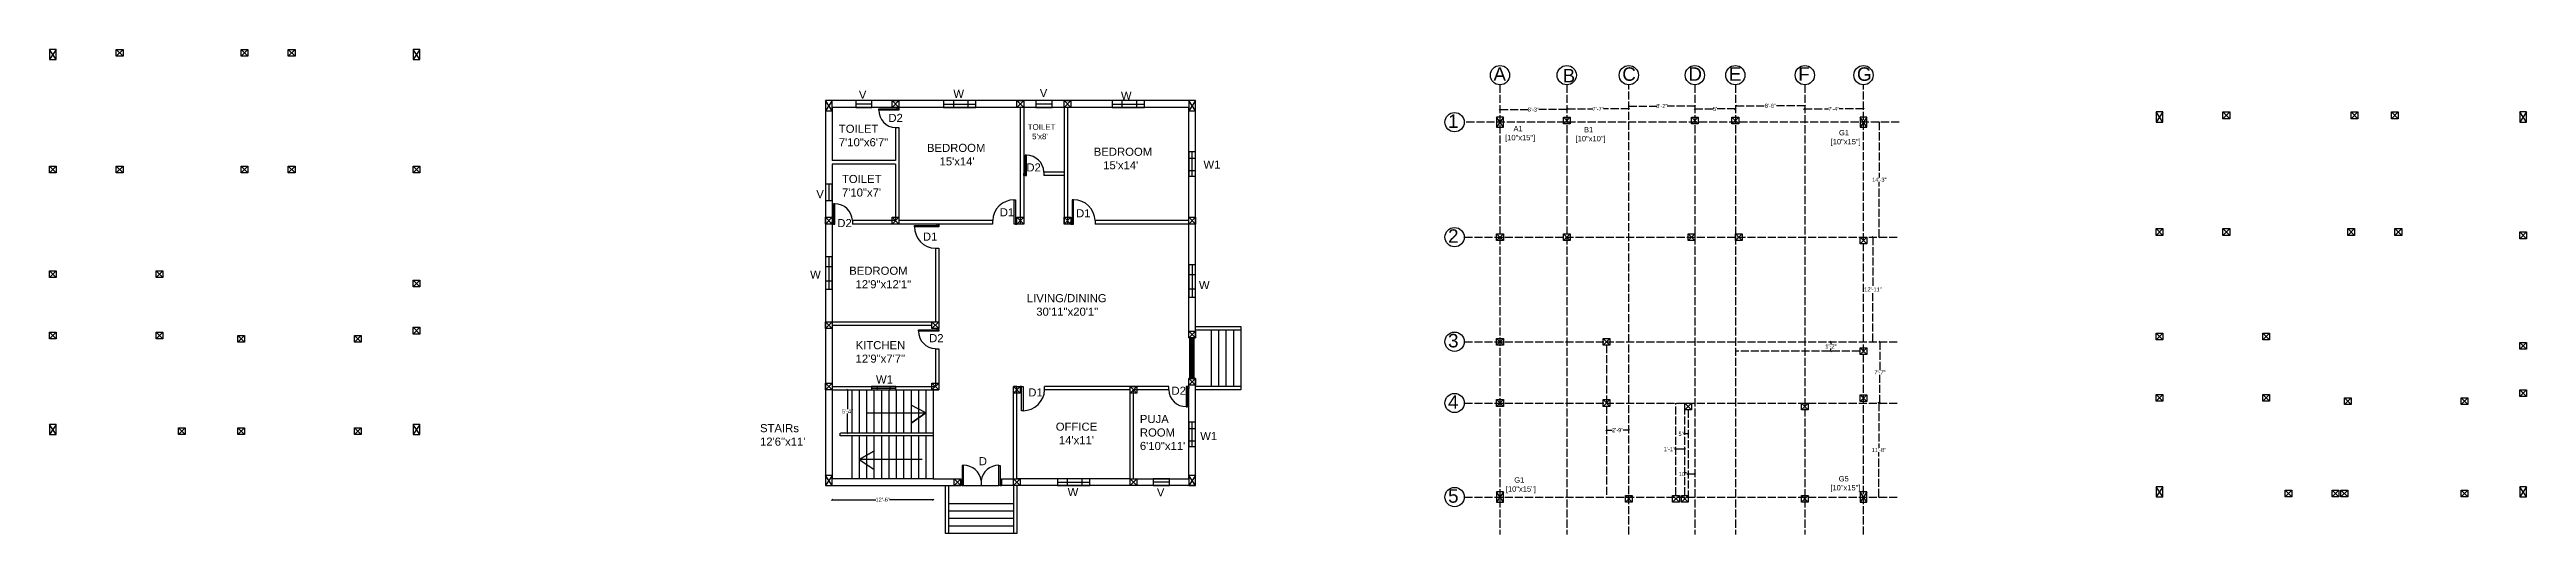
# Model space of a CAD drawing. Header units: inches. Extents: x -760 to 2913, y 29 to 748.
import ezdxf

# ---------------------------------------------------------------- set-up
doc = ezdxf.new("R2010")
doc.units = ezdxf.units.IN
doc.header["$MEASUREMENT"] = 0
doc.linetypes.add('ACAD_ISO02W100', pattern=[15, 12, -3])
for name, color, linetype in [('D', 70, 'Continuous'), ('D1', 50, 'Continuous'), ('D2', 130, 'Continuous'), ('V', 230, 'Continuous'), ('W', 30, 'Continuous'), ('W1', 20, 'Continuous')]:
    doc.layers.add(name, color=color, linetype=linetype)
doc.layers.add('Grill', color=7, linetype='Continuous', true_color=0x9aefc6)
doc.layers.add('Naming', color=7, linetype='Continuous', true_color=0x64c9b6)
doc.styles.get("Standard").update_dxf_attribs({"font": 'arial.ttf'})
doc.linetypes.add('ZIGZAG', pattern='A,0.0001,-0.2,[131,ltypeshp.shx,S=0.2,R=0,X=-0.2,Y=0],-0.4,[131,ltypeshp.shx,S=0.2,R=180,X=0.2,Y=0],-0.2', length=0.8001)
doc.dimstyles.get("Standard").update_dxf_attribs({"dimtxt": 6, "dimasz": 2, "dimexe": 0.18, "dimexo": 0.0625, "dimgap": 0.09, "dimtad": 0, "dimtih": 1, "dimtoh": 1, "dimdec": 0, "dimzin": 0, "dimdsep": 46, "dimlunit": 3, "dimtxsty": 'Standard', "dimblk": 'OBLIQUE', "dimblk2": 'OBLIQUE', "dimcen": 2, "dimse1": 1, "dimse2": 1, "dimadec": 0, "dimazin": 0, "dimtfac": 1, "dimtdec": 0, "dimtofl": 0, "dimtmove": 0, "dimatfit": 3, "dimfxl": 1, "dimtolj": 1, "dimtzin": 0, "dimarcsym": 0})

msp = doc.modelspace()

# ---------------------------------------------------------------- texts
at = {"color": 11, "true_color": 0xf27172, "char_height": 20, "attachment_point": 1}
for s, insert in [('A', (1381.4, 721.8)), ('B', (1484, 719.5)), ('C', (1572.4, 721.8)), ('D', (1670.4, 721.8)), ('E', (1730.4, 721.8)), ('F', (1833.4, 721.8)), ('G', (1920.4, 721.8)), ('1', (1314.1, 652)), ('2', (1314.1, 481.5)), ('3', (1314.1, 326.4)), ('4', (1314.1, 235.5)), ('5', (1314.1, 96))]:
    msp.add_mtext_dynamic_manual_height_columns(s, width=2325.958, gutter_width=100, heights=[0], dxfattribs=dict(at, insert=insert))
at = {"color": 31, "true_color": 0xfecc66, "char_height": 8, "attachment_point": 1}
for s, insert in [('    A1\\P[10"x15"]', (1398.7, 634.9)), ('    B1\\P[10"x10"]', (1503.2, 633.4)), ('    G1\\P[10"x15"]', (1881.4, 628.9)), ('    G1\\P[10"x15"]', (1399.8, 113.8)), ('    G5\\P[10"x15"]', (1881, 115.6))]:
    msp.add_mtext_dynamic_manual_height_columns(s, width=930.383, gutter_width=40, heights=[0], dxfattribs=dict(at, insert=insert))
at = {"layer": 'D', "insert": (618.3, 143.6), "char_height": 12, "attachment_point": 1}
msp.add_mtext_dynamic_manual_height_columns('D', width=956.387, gutter_width=60, heights=[0], dxfattribs=at)
at = {"layer": 'D1', "char_height": 12, "attachment_point": 1}
for insert in [(649.4, 512.8), (762.5, 511.4), (535.4, 476.7), (691.6, 245.6)]:
    msp.add_mtext_dynamic_manual_height_columns('D1', width=956.387, gutter_width=60, heights=[0], dxfattribs=dict(at, insert=insert))
at = {"layer": 'D2', "char_height": 12, "attachment_point": 1}
for insert in [(484.2, 652.8), (688.8, 579.3), (408.4, 496.8), (544.6, 326.1), (904, 248.1)]:
    msp.add_mtext_dynamic_manual_height_columns('D2', width=956.387, gutter_width=60, heights=[0], dxfattribs=dict(at, insert=insert))
at = {"layer": 'Naming', "attachment_point": 1}
for s, width, gutter_width, insert, char_height in [('TOILET\\P7\'10"x6\'7"', 956.387, 60, (410.7, 636.7), 12), ("TOILET\\P  5'x8'", 669.471, 42, (690.8, 637.5), 8.4), ("BEDROOM\\P    15'x14'", 956.387, 60, (541.4, 608.3), 12), ("BEDROOM\\P   15'x14'", 956.387, 60, (788.7, 602.6), 12), ('TOILET\\P7\'10"x7\'', 956.387, 60, (415.3, 562.2), 12), ('BEDROOM\\P  12\'9"x12\'1"', 956.387, 60, (426.1, 426.1), 12), ('LIVING/DINING\\P   30\'11"x20\'1"', 956.387, 60, (689.5, 385.4), 12), ('KITCHEN\\P12\'9"x7\'7"', 956.387, 60, (435.6, 315.7), 12), ('STAIRs\\P12\'6"x11\'', 956.387, 60, (293.8, 192.6), 12), ("OFFICE\\P 14'x11'", 956.387, 60, (732.4, 194.8), 12), ('PUJA\\PROOM\\P6\'10"x11\'', 956.387, 60, (857.1, 206.2), 12)]:
    msp.add_mtext_dynamic_manual_height_columns(s, width=width, gutter_width=gutter_width, heights=[0], dxfattribs=dict(at, insert=insert, char_height=char_height))
at = {"layer": 'V', "char_height": 12, "attachment_point": 1}
for insert in [(440.4, 687.3), (708.7, 689.8), (377.3, 539.7), (882.3, 97.5)]:
    msp.add_mtext_dynamic_manual_height_columns('V', width=956.387, gutter_width=60, heights=[0], dxfattribs=dict(at, insert=insert))
at = {"layer": 'W', "char_height": 12, "attachment_point": 1}
for insert in [(580.5, 688.5), (829, 685.9), (368.1, 420.4), (944.7, 404.8), (750, 97.9)]:
    msp.add_mtext_dynamic_manual_height_columns('W', width=956.387, gutter_width=60, heights=[0], dxfattribs=dict(at, insert=insert))
at = {"layer": 'W1', "char_height": 12, "attachment_point": 1}
for insert in [(951.4, 583.6), (465.8, 264.8), (946.6, 180.9)]:
    msp.add_mtext_dynamic_manual_height_columns('W1', width=956.387, gutter_width=60, heights=[0], dxfattribs=dict(at, insert=insert))

# ---------------------------------------------------------------- blocks, each defined once
blk = doc.blocks.new('_Oblique')
at = {"color": 0, "linetype": 'ByBlock', "lineweight": -2}
blk.add_line((-0.5, -0.5), (0.5, 0.5), dxfattribs=at)
blk = doc.blocks.new('*D2')
at = {"color": 0, "lineweight": -2, "transparency": 16777216}
for p, q in [((400.8, 80.5), (465.7, 80.5)), ((550.8, 80.5), (485.9, 80.5))]:
    blk.add_line(p, q, dxfattribs=at)
at = {"layer": 'Defpoints', "color": 0, "transparency": 16777216}
for p in [(400.8, 111.4), (550.8, 111.4), (400.8, 80.5)]:
    blk.add_point(p, dxfattribs=at)
at = {"color": 0, "lineweight": -2, "transparency": 16777216, "xscale": 2, "yscale": 2, "zscale": 2, "rotation": 180}
blk.add_blockref('_Oblique', (400.8, 80.5), dxfattribs=at)
at = {"color": 0, "lineweight": -2, "transparency": 16777216, "xscale": 2, "yscale": 2, "zscale": 2}
blk.add_blockref('_Oblique', (550.8, 80.5), dxfattribs=at)
at = {"color": 0, "transparency": 16777216, "insert": (475.8, 80.5), "char_height": 6, "attachment_point": 5}
blk.add_mtext('\\A1;12\'-6"', dxfattribs=at)
blk = doc.blocks.new('*D3')
at = {"color": 0, "linetype": 'ACAD_ISO02W100', "lineweight": -2, "transparency": 16777216}
for p, q in [((1549.1, 183.6), (1557.5, 183.6)), ((1582.1, 183.6), (1573.7, 183.6))]:
    blk.add_line(p, q, dxfattribs=at)
at = {"layer": 'Defpoints', "color": 0, "linetype": 'ACAD_ISO02W100', "transparency": 16777216}
for p in [(1549.1, 196.5), (1582.1, 196.5), (1549.1, 183.6)]:
    blk.add_point(p, dxfattribs=at)
at = {"color": 0, "linetype": 'ACAD_ISO02W100', "lineweight": -2, "transparency": 16777216, "xscale": 2, "yscale": 2, "zscale": 2, "rotation": 180}
blk.add_blockref('_Oblique', (1549.1, 183.6), dxfattribs=at)
at = {"color": 0, "linetype": 'ACAD_ISO02W100', "lineweight": -2, "transparency": 16777216, "xscale": 2, "yscale": 2, "zscale": 2}
blk.add_blockref('_Oblique', (1582.1, 183.6), dxfattribs=at)
at = {"color": 0, "linetype": 'ACAD_ISO02W100', "transparency": 16777216, "insert": (1565.6, 183.6), "char_height": 6, "attachment_point": 5}
blk.add_mtext('\\A1;2\'-9"', dxfattribs=at)
blk = doc.blocks.new('*D4')
at = {"color": 0, "linetype": 'ACAD_ISO02W100', "lineweight": -2, "transparency": 16777216}
for p, q in [((1652.1, 155.4), (1650.1, 155.4)), ((1665.1, 155.4), (1652.1, 155.4))]:
    blk.add_line(p, q, dxfattribs=at)
at = {"layer": 'Defpoints', "color": 0, "linetype": 'ACAD_ISO02W100', "transparency": 16777216}
for p in [(1652.1, 163.5), (1652.1, 155.4), (1665.1, 163.5)]:
    blk.add_point(p, dxfattribs=at)
at = {"color": 0, "linetype": 'ACAD_ISO02W100', "lineweight": -2, "transparency": 16777216, "xscale": 2, "yscale": 2, "zscale": 2, "rotation": 180}
blk.add_blockref('_Oblique', (1652.1, 155.4), dxfattribs=at)
at = {"color": 0, "linetype": 'ACAD_ISO02W100', "lineweight": -2, "transparency": 16777216, "xscale": 2, "yscale": 2, "zscale": 2}
blk.add_blockref('_Oblique', (1665.1, 155.4), dxfattribs=at)
at = {"color": 0, "linetype": 'ACAD_ISO02W100', "transparency": 16777216, "insert": (1642.3, 155.4), "char_height": 6, "attachment_point": 5}
blk.add_mtext('\\A1;1\'-1"', dxfattribs=at)
blk = doc.blocks.new('*D5')
at = {"color": 0, "linetype": 'ACAD_ISO02W100', "lineweight": -2, "transparency": 16777216}
for p, q in [((1665.1, 178.1), (1663.1, 178.1)), ((1670.1, 178.1), (1665.1, 178.1))]:
    blk.add_line(p, q, dxfattribs=at)
at = {"layer": 'Defpoints', "color": 0, "linetype": 'ACAD_ISO02W100', "transparency": 16777216}
for p in [(1665.1, 178.1), (1665.1, 175.2), (1670.1, 175.2)]:
    blk.add_point(p, dxfattribs=at)
at = {"color": 0, "linetype": 'ACAD_ISO02W100', "lineweight": -2, "transparency": 16777216, "xscale": 2, "yscale": 2, "zscale": 2, "rotation": 180}
blk.add_blockref('_Oblique', (1665.1, 178.1), dxfattribs=at)
at = {"color": 0, "linetype": 'ACAD_ISO02W100', "lineweight": -2, "transparency": 16777216, "xscale": 2, "yscale": 2, "zscale": 2}
blk.add_blockref('_Oblique', (1670.1, 178.1), dxfattribs=at)
at = {"color": 0, "linetype": 'ACAD_ISO02W100', "transparency": 16777216, "insert": (1659.6, 178.1), "char_height": 6, "attachment_point": 5}
blk.add_mtext('\\A1;5"', dxfattribs=at)
blk = doc.blocks.new('*D6')
at = {"color": 0, "linetype": 'ACAD_ISO02W100', "lineweight": -2, "transparency": 16777216}
for p, q in [((1670.1, 118.4), (1668.1, 118.4)), ((1680.1, 118.4), (1670.1, 118.4))]:
    blk.add_line(p, q, dxfattribs=at)
at = {"layer": 'Defpoints', "color": 0, "linetype": 'ACAD_ISO02W100', "transparency": 16777216}
for p in [(1670.1, 122.3), (1670.1, 118.4), (1680.1, 122.3)]:
    blk.add_point(p, dxfattribs=at)
at = {"color": 0, "linetype": 'ACAD_ISO02W100', "lineweight": -2, "transparency": 16777216, "xscale": 2, "yscale": 2, "zscale": 2, "rotation": 180}
blk.add_blockref('_Oblique', (1670.1, 118.4), dxfattribs=at)
at = {"color": 0, "linetype": 'ACAD_ISO02W100', "lineweight": -2, "transparency": 16777216, "xscale": 2, "yscale": 2, "zscale": 2}
blk.add_blockref('_Oblique', (1680.1, 118.4), dxfattribs=at)
at = {"color": 0, "linetype": 'ACAD_ISO02W100', "transparency": 16777216, "insert": (1662.5, 118.4), "char_height": 6, "attachment_point": 5}
blk.add_mtext('\\A1;10"', dxfattribs=at)
blk = doc.blocks.new('*D7')
at = {"color": 0, "linetype": 'ACAD_ISO02W100', "lineweight": -2, "transparency": 16777216}
for p, q in [((1881.8, 314.8), (1881.8, 310.9)), ((1881.8, 300.9), (1881.8, 304.7))]:
    blk.add_line(p, q, dxfattribs=at)
at = {"layer": 'Defpoints', "color": 0, "linetype": 'ACAD_ISO02W100', "transparency": 16777216}
for p in [(1881.8, 300.9), (1890.7, 314.8), (1890.7, 300.9)]:
    blk.add_point(p, dxfattribs=at)
at = {"color": 0, "linetype": 'ACAD_ISO02W100', "lineweight": -2, "transparency": 16777216, "xscale": 2, "yscale": 2, "zscale": 2}
for p, rotation in [((1881.8, 314.8), 90), ((1881.8, 300.9), 270)]:
    blk.add_blockref('_Oblique', p, dxfattribs=dict(at, rotation=rotation))
at = {"color": 0, "linetype": 'ACAD_ISO02W100', "transparency": 16777216, "insert": (1881.8, 307.8), "char_height": 6, "attachment_point": 5}
blk.add_mtext('\\A1;1\'-2"', dxfattribs=at)
blk = doc.blocks.new('*D8')
at = {"color": 0, "linetype": 'ACAD_ISO02W100', "lineweight": -2, "transparency": 16777216}
for p, q in [((1391.1, 659.1), (1432.5, 659.1)), ((1490.1, 659.1), (1448.7, 659.1))]:
    blk.add_line(p, q, dxfattribs=at)
at = {"layer": 'Defpoints', "color": 0, "linetype": 'ACAD_ISO02W100', "transparency": 16777216}
for p in [(1391.1, 659.1), (1391.1, 659.1), (1490.1, 659.1)]:
    blk.add_point(p, dxfattribs=at)
at = {"color": 0, "linetype": 'ACAD_ISO02W100', "lineweight": -2, "transparency": 16777216, "xscale": 2, "yscale": 2, "zscale": 2, "rotation": 180}
blk.add_blockref('_Oblique', (1391.1, 659.1), dxfattribs=at)
at = {"color": 0, "linetype": 'ACAD_ISO02W100', "lineweight": -2, "transparency": 16777216, "xscale": 2, "yscale": 2, "zscale": 2}
blk.add_blockref('_Oblique', (1490.1, 659.1), dxfattribs=at)
at = {"color": 0, "linetype": 'ACAD_ISO02W100', "transparency": 16777216, "insert": (1440.6, 659.1), "char_height": 6, "attachment_point": 5}
blk.add_mtext('\\A1;8\'-3"', dxfattribs=at)
blk = doc.blocks.new('*D9')
at = {"color": 0, "linetype": 'ACAD_ISO02W100', "lineweight": -2, "transparency": 16777216}
for p, q in [((1491.1, 660.1), (1528.6, 660.1)), ((1582.1, 660.1), (1544.7, 660.1))]:
    blk.add_line(p, q, dxfattribs=at)
at = {"layer": 'Defpoints', "color": 0, "linetype": 'ACAD_ISO02W100', "transparency": 16777216}
for p in [(1491.1, 660.1), (1491.1, 660.1), (1582.1, 659.1)]:
    blk.add_point(p, dxfattribs=at)
at = {"color": 0, "linetype": 'ACAD_ISO02W100', "lineweight": -2, "transparency": 16777216, "xscale": 2, "yscale": 2, "zscale": 2, "rotation": 180}
blk.add_blockref('_Oblique', (1491.1, 660.1), dxfattribs=at)
at = {"color": 0, "linetype": 'ACAD_ISO02W100', "lineweight": -2, "transparency": 16777216, "xscale": 2, "yscale": 2, "zscale": 2}
blk.add_blockref('_Oblique', (1582.1, 660.1), dxfattribs=at)
at = {"color": 0, "linetype": 'ACAD_ISO02W100', "transparency": 16777216, "insert": (1536.6, 660.1), "char_height": 6, "attachment_point": 5}
blk.add_mtext('\\A1;7\'-7"', dxfattribs=at)
blk = doc.blocks.new('*D10')
at = {"color": 0, "linetype": 'ACAD_ISO02W100', "lineweight": -2, "transparency": 16777216}
for p, q in [((1582.1, 664.4), (1623, 664.4)), ((1680.1, 664.4), (1639.2, 664.4))]:
    blk.add_line(p, q, dxfattribs=at)
at = {"layer": 'Defpoints', "color": 0, "linetype": 'ACAD_ISO02W100', "transparency": 16777216}
for p in [(1582.1, 664.4), (1582.1, 659.1), (1680.1, 660.1)]:
    blk.add_point(p, dxfattribs=at)
at = {"color": 0, "linetype": 'ACAD_ISO02W100', "lineweight": -2, "transparency": 16777216, "xscale": 2, "yscale": 2, "zscale": 2, "rotation": 180}
blk.add_blockref('_Oblique', (1582.1, 664.4), dxfattribs=at)
at = {"color": 0, "linetype": 'ACAD_ISO02W100', "lineweight": -2, "transparency": 16777216, "xscale": 2, "yscale": 2, "zscale": 2}
blk.add_blockref('_Oblique', (1680.1, 664.4), dxfattribs=at)
at = {"color": 0, "linetype": 'ACAD_ISO02W100', "transparency": 16777216, "insert": (1631.1, 664.4), "char_height": 6, "attachment_point": 5}
blk.add_mtext('\\A1;8\'-2"', dxfattribs=at)
blk = doc.blocks.new('*D11')
at = {"color": 0, "linetype": 'ACAD_ISO02W100', "lineweight": -2, "transparency": 16777216}
for p, q in [((1680.1, 660.1), (1707.3, 660.1)), ((1740.1, 660.1), (1713, 660.1))]:
    blk.add_line(p, q, dxfattribs=at)
at = {"layer": 'Defpoints', "color": 0, "linetype": 'ACAD_ISO02W100', "transparency": 16777216}
for p in [(1680.1, 660.1), (1680.1, 659.7), (1740.1, 659.7)]:
    blk.add_point(p, dxfattribs=at)
at = {"color": 0, "linetype": 'ACAD_ISO02W100', "lineweight": -2, "transparency": 16777216, "xscale": 2, "yscale": 2, "zscale": 2, "rotation": 180}
blk.add_blockref('_Oblique', (1680.1, 660.1), dxfattribs=at)
at = {"color": 0, "linetype": 'ACAD_ISO02W100', "lineweight": -2, "transparency": 16777216, "xscale": 2, "yscale": 2, "zscale": 2}
blk.add_blockref('_Oblique', (1740.1, 660.1), dxfattribs=at)
at = {"color": 0, "linetype": 'ACAD_ISO02W100', "transparency": 16777216, "insert": (1710.1, 660.1), "char_height": 6, "attachment_point": 5}
blk.add_mtext("\\A1;5'", dxfattribs=at)
blk = doc.blocks.new('*D12')
at = {"color": 0, "linetype": 'ACAD_ISO02W100', "lineweight": -2, "transparency": 16777216}
for p, q in [((1741.1, 664.7), (1784, 664.7)), ((1843.1, 664.7), (1800.2, 664.7))]:
    blk.add_line(p, q, dxfattribs=at)
at = {"layer": 'Defpoints', "color": 0, "linetype": 'ACAD_ISO02W100', "transparency": 16777216}
for p in [(1741.1, 664.7), (1741.1, 661.1), (1843.1, 660.1)]:
    blk.add_point(p, dxfattribs=at)
at = {"color": 0, "linetype": 'ACAD_ISO02W100', "lineweight": -2, "transparency": 16777216, "xscale": 2, "yscale": 2, "zscale": 2, "rotation": 180}
blk.add_blockref('_Oblique', (1741.1, 664.7), dxfattribs=at)
at = {"color": 0, "linetype": 'ACAD_ISO02W100', "lineweight": -2, "transparency": 16777216, "xscale": 2, "yscale": 2, "zscale": 2}
blk.add_blockref('_Oblique', (1843.1, 664.7), dxfattribs=at)
at = {"color": 0, "linetype": 'ACAD_ISO02W100', "transparency": 16777216, "insert": (1792.1, 664.7), "char_height": 6, "attachment_point": 5}
blk.add_mtext('\\A1;8\'-6"', dxfattribs=at)
blk = doc.blocks.new('*D13')
at = {"color": 0, "linetype": 'ACAD_ISO02W100', "lineweight": -2, "transparency": 16777216}
for p, q in [((1842.1, 660.1), (1878.1, 660.1)), ((1930.1, 660.1), (1894.2, 660.1))]:
    blk.add_line(p, q, dxfattribs=at)
at = {"layer": 'Defpoints', "color": 0, "linetype": 'ACAD_ISO02W100', "transparency": 16777216}
for p in [(1842.1, 663.7), (1930.1, 664.7), (1842.1, 660.1)]:
    blk.add_point(p, dxfattribs=at)
at = {"color": 0, "linetype": 'ACAD_ISO02W100', "lineweight": -2, "transparency": 16777216, "xscale": 2, "yscale": 2, "zscale": 2, "rotation": 180}
blk.add_blockref('_Oblique', (1842.1, 660.1), dxfattribs=at)
at = {"color": 0, "linetype": 'ACAD_ISO02W100', "lineweight": -2, "transparency": 16777216, "xscale": 2, "yscale": 2, "zscale": 2}
blk.add_blockref('_Oblique', (1930.1, 660.1), dxfattribs=at)
at = {"color": 0, "linetype": 'ACAD_ISO02W100', "transparency": 16777216, "insert": (1886.1, 660.1), "char_height": 6, "attachment_point": 5}
blk.add_mtext('\\A1;7\'-4"', dxfattribs=at)
blk = doc.blocks.new('*D14')
at = {"color": 0, "linetype": 'ACAD_ISO02W100', "lineweight": -2, "transparency": 16777216}
for p, q in [((1953.6, 640.4), (1953.6, 558.3)), ((1953.6, 469.9), (1953.6, 552))]:
    blk.add_line(p, q, dxfattribs=at)
at = {"layer": 'Defpoints', "color": 0, "linetype": 'ACAD_ISO02W100', "transparency": 16777216}
for p in [(1953.6, 640.4), (1953.6, 469.9), (1953.6, 469.9)]:
    blk.add_point(p, dxfattribs=at)
at = {"color": 0, "linetype": 'ACAD_ISO02W100', "lineweight": -2, "transparency": 16777216, "xscale": 2, "yscale": 2, "zscale": 2}
for p, rotation in [((1953.6, 640.4), 90), ((1953.6, 469.9), 270)]:
    blk.add_blockref('_Oblique', p, dxfattribs=dict(at, rotation=rotation))
at = {"color": 0, "linetype": 'ACAD_ISO02W100', "transparency": 16777216, "insert": (1953.6, 555.1), "char_height": 6, "attachment_point": 5}
blk.add_mtext('\\A1;14\'-3"', dxfattribs=at)
blk = doc.blocks.new('*D15')
at = {"color": 0, "linetype": 'ACAD_ISO02W100', "lineweight": -2, "transparency": 16777216}
for p, q in [((1944.2, 469.9), (1944.2, 395.4)), ((1944.2, 314.8), (1944.2, 389.2))]:
    blk.add_line(p, q, dxfattribs=at)
at = {"layer": 'Defpoints', "color": 0, "linetype": 'ACAD_ISO02W100', "transparency": 16777216}
for p in [(1944.2, 469.9), (1944.2, 314.8), (1944.2, 314.8)]:
    blk.add_point(p, dxfattribs=at)
at = {"color": 0, "linetype": 'ACAD_ISO02W100', "lineweight": -2, "transparency": 16777216, "xscale": 2, "yscale": 2, "zscale": 2}
for p, rotation in [((1944.2, 469.9), 90), ((1944.2, 314.8), 270)]:
    blk.add_blockref('_Oblique', p, dxfattribs=dict(at, rotation=rotation))
at = {"color": 0, "linetype": 'ACAD_ISO02W100', "transparency": 16777216, "insert": (1944.2, 392.3), "char_height": 6, "attachment_point": 5}
blk.add_mtext('\\A1;12\'-11"', dxfattribs=at)
blk = doc.blocks.new('*D16')
at = {"color": 0, "linetype": 'ACAD_ISO02W100', "lineweight": -2, "transparency": 16777216}
for p, q in [((1954.5, 314.8), (1954.5, 272.4)), ((1954.5, 223.9), (1954.5, 266.3))]:
    blk.add_line(p, q, dxfattribs=at)
at = {"layer": 'Defpoints', "color": 0, "linetype": 'ACAD_ISO02W100', "transparency": 16777216}
for p in [(1954.5, 314.8), (1954.5, 223.9), (1954.5, 223.9)]:
    blk.add_point(p, dxfattribs=at)
at = {"color": 0, "linetype": 'ACAD_ISO02W100', "lineweight": -2, "transparency": 16777216, "xscale": 2, "yscale": 2, "zscale": 2}
for p, rotation in [((1954.5, 314.8), 90), ((1954.5, 223.9), 270)]:
    blk.add_blockref('_Oblique', p, dxfattribs=dict(at, rotation=rotation))
at = {"color": 0, "linetype": 'ACAD_ISO02W100', "transparency": 16777216, "insert": (1954.5, 269.3), "char_height": 6, "attachment_point": 5}
blk.add_mtext('\\A1;7\'-7"', dxfattribs=at)
blk = doc.blocks.new('*D17')
at = {"color": 0, "linetype": 'ACAD_ISO02W100', "lineweight": -2, "transparency": 16777216}
for p, q in [((1952.9, 223.9), (1952.9, 157.3)), ((1952.9, 84.4), (1952.9, 151))]:
    blk.add_line(p, q, dxfattribs=at)
at = {"layer": 'Defpoints', "color": 0, "linetype": 'ACAD_ISO02W100', "transparency": 16777216}
for p in [(1946.8, 223.9), (1946.8, 84.4), (1952.9, 84.4)]:
    blk.add_point(p, dxfattribs=at)
at = {"color": 0, "linetype": 'ACAD_ISO02W100', "lineweight": -2, "transparency": 16777216, "xscale": 2, "yscale": 2, "zscale": 2}
for p, rotation in [((1952.9, 223.9), 90), ((1952.9, 84.4), 270)]:
    blk.add_blockref('_Oblique', p, dxfattribs=dict(at, rotation=rotation))
at = {"color": 0, "linetype": 'ACAD_ISO02W100', "transparency": 16777216, "insert": (1952.9, 154.1), "char_height": 6, "attachment_point": 5}
blk.add_mtext('\\A1;11\'-8"', dxfattribs=at)
blk = doc.blocks.new('*D18')
at = {"color": 0, "lineweight": -2, "transparency": 16777216}
for p, q in [((423.5, 243.4), (423.5, 214.6)), ((423.5, 179.4), (423.5, 208.3))]:
    blk.add_line(p, q, dxfattribs=at)
at = {"layer": 'Defpoints', "color": 0, "transparency": 16777216}
for p in [(429.8, 243.4), (423.5, 179.4), (429.8, 179.4)]:
    blk.add_point(p, dxfattribs=at)
at = {"color": 0, "lineweight": -2, "transparency": 16777216, "xscale": 2, "yscale": 2, "zscale": 2}
for p, rotation in [((423.5, 243.4), 90), ((423.5, 179.4), 270)]:
    blk.add_blockref('_Oblique', p, dxfattribs=dict(at, rotation=rotation))
at = {"color": 0, "transparency": 16777216, "insert": (423.5, 211.4), "char_height": 6, "attachment_point": 5}
blk.add_mtext('\\A1;5\'-4"', dxfattribs=at)

# ---------------------------------------------------------------- dimensions: what is measured, and where the dimension line sits
at = {"linetype": 'ACAD_ISO02W100'}
for base, p1, p2, picture, middle in [((1391.1, 659.1), (1490.1, 659.1), (1391.1, 659.1), '*D8', (1440.6, 659.1)), ((1491.1, 660.1), (1582.1, 659.1), (1491.1, 660.1), '*D9', (1536.6, 660.1)), ((1582.1, 664.4), (1680.1, 660.1), (1582.1, 659.1), '*D10', (1631.1, 664.4)), ((1680.1, 660.1), (1740.1, 659.7), (1680.1, 659.7), '*D11', (1710.1, 660.1)), ((1741.1, 664.7), (1843.1, 660.1), (1741.1, 661.1), '*D12', (1792.1, 664.7)), ((1842.1, 660.1), (1930.1, 664.7), (1842.1, 663.7), '*D13', (1886.1, 660.1)), ((1549.1, 183.6), (1582.1, 196.5), (1549.1, 196.5), '*D3', (1565.6, 183.6)), ((1652.1, 155.4), (1665.1, 163.5), (1652.1, 163.5), '*D4', (1642.3, 155.4)), ((1665.1, 178.1), (1670.1, 175.2), (1665.1, 175.2), '*D5', (1659.6, 178.1)), ((1670.1, 118.4), (1680.1, 122.3), (1670.1, 122.3), '*D6', (1662.5, 118.4))]:
    dim = msp.add_linear_dim(base=base, p1=p1, p2=p2, dimstyle='Standard', dxfattribs=at)
    dim.commit()
    dim.dimension.update_dxf_attribs({"geometry": picture, "text_midpoint": middle})
for base, p1, p2, picture, middle in [((1953.6487731, 469.8889084), (1953.6487731, 640.3889084), (1953.6487731, 469.8889084), '*D14', (1953.6487731, 555.1389084)), ((1944.2, 314.8), (1944.2, 469.9), (1944.2, 314.8), '*D15', (1944.2, 392.3)), ((1881.8, 300.9), (1890.7, 314.8), (1890.7, 300.9), '*D7', (1881.8, 307.8)), ((1954.5, 223.9), (1954.5, 314.8), (1954.5, 223.9), '*D16', (1954.5, 269.3)), ((1952.9271763, 84.3889084), (1946.7735985, 223.8889084), (1946.7735985, 84.3889084), '*D17', (1952.9271763, 154.1389084))]:
    dim = msp.add_linear_dim(base=base, p1=p1, p2=p2, angle=90, dimstyle='Standard', dxfattribs=at)
    dim.commit()
    dim.dimension.update_dxf_attribs({"geometry": picture, "text_midpoint": middle})
dim = msp.add_linear_dim(base=(423.5, 179.4), p1=(429.8, 243.4), p2=(429.8, 179.4), angle=90, dimstyle='Standard')
dim.commit()
dim.dimension.update_dxf_attribs({"geometry": '*D18', "text_midpoint": (423.5, 211.4)})
dim = msp.add_linear_dim(base=(400.8, 80.5), p1=(550.8, 111.4), p2=(400.8, 111.4), dimstyle='Standard')
dim.commit()
dim.dimension.update_dxf_attribs({"geometry": '*D2', "text_midpoint": (475.8, 80.5)})

# ---------------------------------------------------------------- linework, layer by layer
at = {"color": 5}
for p, q in [((-749.7, 733.2), (-759.7, 748.2)), ((-749.7, 748.2), (-759.7, 733.2)), ((-210.7, 733.2), (-220.7, 748.2)), ((-210.7, 748.2), (-220.7, 733.2)), ((400.8, 657.4), (390.8, 672.4)), ((400.8, 672.4), (390.8, 657.4)), ((939.8, 657.4), (929.8, 672.4)), ((939.8, 672.4), (929.8, 657.4)), ((1396.1, 632.9), (1386.1, 647.9)), ((1396.1, 647.9), (1386.1, 632.9)), ((1935.1, 632.9), (1925.1, 647.9)), ((1935.1, 647.9), (1925.1, 632.9)), ((2374.2, 640.6), (2364.2, 655.6)), ((2374.2, 655.6), (2364.2, 640.6)), ((2913.2, 640.6), (2903.2, 655.6)), ((2913.2, 655.6), (2903.2, 640.6)), ((-749.7, 177.2), (-759.7, 192.2)), ((-749.7, 192.2), (-759.7, 177.2)), ((-210.7, 177.2), (-220.7, 192.2)), ((-210.7, 192.2), (-220.7, 177.2)), ((400.8, 101.4), (390.8, 116.4)), ((400.8, 116.4), (390.8, 101.4)), ((939.8, 101.4), (929.8, 116.4)), ((939.8, 116.4), (929.8, 101.4)), ((1396.1, 76.9), (1386.1, 91.9)), ((1396.1, 91.9), (1386.1, 76.9)), ((1935.1, 76.9), (1925.1, 91.9)), ((1935.1, 91.9), (1925.1, 76.9)), ((2374.2, 84.6), (2364.2, 99.6)), ((2374.2, 99.6), (2364.2, 84.6)), ((2913.2, 84.6), (2903.2, 99.6)), ((2913.2, 99.6), (2903.2, 84.6))]:
    msp.add_line(p, q, dxfattribs=at)
at = {"color": 1}
for p, q in [((-650.7, 748.2), (-660.7, 738.2)), ((-660.7, 748.2), (-650.7, 738.2)), ((-465.7, 748.2), (-475.7, 738.2)), ((-475.7, 748.2), (-465.7, 738.2)), ((-395.7, 748.2), (-405.7, 738.2)), ((-405.7, 748.2), (-395.7, 738.2)), ((499.8, 672.4), (489.8, 662.4)), ((489.8, 672.4), (499.8, 662.4)), ((684.8, 672.4), (674.8, 662.4)), ((674.8, 672.4), (684.8, 662.4)), ((754.8, 672.4), (744.8, 662.4)), ((744.8, 672.4), (754.8, 662.4)), ((1495.1, 647.9), (1485.1, 637.9)), ((1485.1, 647.9), (1495.1, 637.9)), ((1685.1, 647.9), (1675.1, 637.9)), ((1675.1, 647.9), (1685.1, 637.9)), ((1745.1, 647.9), (1735.1, 637.9)), ((1735.1, 647.9), (1745.1, 637.9)), ((2473.2, 655.6), (2463.2, 645.6)), ((2463.2, 655.6), (2473.2, 645.6)), ((2663.2, 655.6), (2653.2, 645.6)), ((2653.2, 655.6), (2663.2, 645.6)), ((2723.2, 655.6), (2713.2, 645.6)), ((2713.2, 655.6), (2723.2, 645.6)), ((-749.7, 575.2), (-759.7, 565.2)), ((-759.7, 575.2), (-749.7, 565.2)), ((-650.7, 575.2), (-660.7, 565.2)), ((-660.7, 575.2), (-650.7, 565.2)), ((-465.7, 575.2), (-475.7, 565.2)), ((-475.7, 575.2), (-465.7, 565.2)), ((-395.7, 575.2), (-405.7, 565.2)), ((-405.7, 575.2), (-395.7, 565.2)), ((-210.7, 575.2), (-220.7, 565.2)), ((-220.7, 575.2), (-210.7, 565.2)), ((400.8, 499.4), (390.8, 489.4)), ((390.8, 499.4), (400.8, 489.4)), ((499.8, 499.4), (489.8, 489.4)), ((489.8, 499.4), (499.8, 489.4)), ((684.8, 499.4), (674.8, 489.4)), ((674.8, 499.4), (684.8, 489.4)), ((754.8, 499.4), (744.8, 489.4)), ((744.8, 499.4), (754.8, 489.4)), ((939.8, 499.4), (929.8, 489.4)), ((929.8, 499.4), (939.8, 489.4)), ((2374.2, 482.6), (2364.2, 472.6)), ((2364.2, 482.6), (2374.2, 472.6)), ((2473.2, 482.6), (2463.2, 472.6)), ((2463.2, 482.6), (2473.2, 472.6)), ((2658.2, 482.6), (2648.2, 472.6)), ((2648.2, 482.6), (2658.2, 472.6)), ((2728.2, 482.6), (2718.2, 472.6)), ((2718.2, 482.6), (2728.2, 472.6)), ((2913.2, 477.6), (2903.2, 467.6)), ((2903.2, 477.6), (2913.2, 467.6)), ((1396.1, 474.9), (1386.1, 464.9)), ((1386.1, 474.9), (1396.1, 464.9)), ((1495.1, 474.9), (1485.1, 464.9)), ((1485.1, 474.9), (1495.1, 464.9)), ((1680.1, 474.9), (1670.1, 464.9)), ((1670.1, 474.9), (1680.1, 464.9)), ((1750.1, 474.9), (1740.1, 464.9)), ((1740.1, 474.9), (1750.1, 464.9)), ((1935.1, 469.9), (1925.1, 459.9)), ((1925.1, 469.9), (1935.1, 459.9)), ((-749.7, 420.1), (-759.7, 410.1)), ((-759.7, 420.1), (-749.7, 410.1)), ((-591.7, 420.1), (-601.7, 410.1)), ((-601.7, 420.1), (-591.7, 410.1)), ((-210.7, 406.2), (-220.7, 396.2)), ((-220.7, 406.2), (-210.7, 396.2)), ((-210.7, 336.2), (-220.7, 326.2)), ((-220.7, 336.2), (-210.7, 326.2)), ((400.8, 344.4), (390.8, 334.4)), ((390.8, 344.4), (400.8, 334.4)), ((558.8, 344.4), (548.8, 334.4)), ((548.8, 344.4), (558.8, 334.4)), ((-749.7, 329.2), (-759.7, 319.2)), ((-759.7, 329.2), (-749.7, 319.2)), ((-591.7, 329.2), (-601.7, 319.2)), ((-601.7, 329.2), (-591.7, 319.2)), ((-470.7, 324.2), (-480.7, 314.2)), ((-480.7, 324.2), (-470.7, 314.2)), ((-297.7, 324.2), (-307.7, 314.2)), ((-307.7, 324.2), (-297.7, 314.2)), ((939.8, 330.4), (929.8, 320.4)), ((929.8, 330.4), (939.8, 320.4)), ((1396.1, 319.8), (1386.1, 309.8)), ((1386.1, 319.8), (1396.1, 309.8)), ((1554.1, 319.8), (1544.1, 309.8)), ((1544.1, 319.8), (1554.1, 309.8)), ((1935.1, 305.9), (1925.1, 295.9)), ((1925.1, 305.9), (1935.1, 295.9)), ((2374.2, 327.5), (2364.2, 317.5)), ((2364.2, 327.5), (2374.2, 317.5)), ((2532.2, 327.5), (2522.2, 317.5)), ((2522.2, 327.5), (2532.2, 317.5)), ((2913.2, 313.6), (2903.2, 303.6)), ((2903.2, 313.6), (2913.2, 303.6)), ((939.8, 260.4), (929.8, 250.4)), ((929.8, 260.4), (939.8, 250.4)), ((400.8, 253.4), (390.8, 243.4)), ((390.8, 253.4), (400.8, 243.4)), ((558.8, 253.4), (548.8, 243.4)), ((548.8, 253.4), (558.8, 243.4)), ((679.8, 248.4), (669.8, 238.4)), ((669.8, 248.4), (679.8, 238.4)), ((852.8, 248.4), (842.8, 238.4)), ((842.8, 248.4), (852.8, 238.4)), ((1396.1, 228.9), (1386.1, 218.9)), ((1386.1, 228.9), (1396.1, 218.9)), ((1554.1, 228.9), (1544.1, 218.9)), ((1544.1, 228.9), (1554.1, 218.9)), ((1675.1, 223.9), (1665.1, 213.9)), ((1665.1, 223.9), (1675.1, 213.9)), ((1848.1, 223.9), (1838.1, 213.9)), ((1838.1, 223.9), (1848.1, 213.9)), ((1935.1, 235.9), (1925.1, 225.9)), ((1925.1, 235.9), (1935.1, 225.9)), ((2374.2, 236.6), (2364.2, 226.6)), ((2364.2, 236.6), (2374.2, 226.6)), ((2532.2, 236.6), (2522.2, 226.6)), ((2522.2, 236.6), (2532.2, 226.6)), ((2653.2, 231.6), (2643.2, 221.6)), ((2643.2, 231.6), (2653.2, 221.6)), ((2826.2, 231.6), (2816.2, 221.6)), ((2816.2, 231.6), (2826.2, 221.6)), ((2913.2, 243.6), (2903.2, 233.6)), ((2903.2, 243.6), (2913.2, 233.6)), ((-558.7, 187.2), (-568.7, 177.2)), ((-568.7, 187.2), (-558.7, 177.2)), ((-470.7, 187.2), (-480.7, 177.2)), ((-480.7, 187.2), (-470.7, 177.2)), ((-297.7, 187.2), (-307.7, 177.2)), ((-307.7, 187.2), (-297.7, 177.2)), ((591.8, 111.4), (581.8, 101.4)), ((581.8, 111.4), (591.8, 101.4)), ((679.8, 111.4), (669.8, 101.4)), ((669.8, 111.4), (679.8, 101.4)), ((852.8, 111.4), (842.8, 101.4)), ((842.8, 111.4), (852.8, 101.4)), ((1587.1, 86.9), (1577.1, 76.9)), ((1577.1, 86.9), (1587.1, 76.9)), ((1657.1, 86.9), (1647.1, 76.9)), ((1647.1, 86.9), (1657.1, 76.9)), ((1670.1, 86.9), (1660.1, 76.9)), ((1660.1, 86.9), (1670.1, 76.9)), ((1848.1, 86.9), (1838.1, 76.9)), ((1838.1, 86.9), (1848.1, 76.9)), ((2565.2, 94.6), (2555.2, 84.6)), ((2555.2, 94.6), (2565.2, 84.6)), ((2635.2, 94.6), (2625.2, 84.6)), ((2625.2, 94.6), (2635.2, 84.6)), ((2648.2, 94.6), (2638.2, 84.6)), ((2638.2, 94.6), (2648.2, 84.6)), ((2826.2, 94.6), (2816.2, 84.6)), ((2816.2, 94.6), (2826.2, 84.6))]:
    msp.add_line(p, q, dxfattribs=at)
for p, q in [((939.8, 672.4), (390.8, 672.4)), ((390.8, 672.4), (390.8, 101.4)), ((496.8, 662.4), (400.8, 662.4)), ((400.8, 662.4), (400.8, 583.4)), ((679.8, 662.4), (499.8, 662.4)), ((499.8, 662.4), (499.8, 658.4)), ((679.8, 662.4), (679.8, 489.4)), ((744.8, 662.4), (684.8, 662.4)), ((684.8, 662.4), (684.8, 489.4)), ((744.8, 662.4), (744.8, 489.4)), ((929.8, 662.4), (749.8, 662.4)), ((749.8, 662.4), (749.8, 489.4)), ((929.8, 494.4), (929.8, 662.4)), ((939.8, 320.4), (939.8, 672.4)), ((494.8, 632.4), (494.8, 583.4)), ((494.8, 632.4), (499.8, 632.4)), ((499.8, 632.4), (499.8, 489.4)), ((494.8, 583.4), (400.8, 583.4)), ((494.8, 578.4), (400.8, 578.4)), ((400.8, 578.4), (400.8, 492.4)), ((494.8, 578.4), (494.8, 494.4)), ((688.8, 561.4), (684.8, 561.4)), ((744.8, 566.4), (714.8, 566.4)), ((714.8, 566.4), (714.8, 561.4)), ((744.8, 561.4), (714.8, 561.4)), ((404.8, 489.4), (400.8, 489.4)), ((400.8, 489.4), (400.8, 344.4)), ((494.8, 494.4), (430.8, 494.4)), ((430.8, 494.4), (430.8, 489.4)), ((555.8, 489.4), (430.8, 489.4)), ((638.8, 494.4), (499.8, 494.4)), ((638.8, 489.4), (558.8, 489.4)), ((558.8, 489.4), (558.8, 485.4)), ((638.8, 494.4), (638.8, 489.4)), ((684.8, 489.4), (679.8, 489.4)), ((749.8, 489.4), (744.8, 489.4)), ((929.8, 494.4), (790.8, 494.4)), ((790.8, 494.4), (790.8, 489.4)), ((929.8, 489.4), (790.8, 489.4)), ((929.8, 320.4), (929.8, 489.4)), ((553.8, 453.4), (553.8, 344.4)), ((553.8, 453.4), (558.8, 453.4)), ((558.8, 453.4), (558.8, 339.4)), ((400.8, 344.4), (558.8, 344.4)), ((400.8, 339.4), (400.8, 248.4)), ((400.8, 339.4), (548.8, 339.4)), ((939.8, 337.4), (1006.8, 337.4)), ((939.8, 320.4), (939.8, 332.4)), ((939.8, 332.4), (1006.8, 332.4)), ((962.8, 332.4), (962.8, 248.4)), ((973.8, 332.4), (973.8, 248.4)), ((984.8, 332.4), (984.8, 248.4)), ((995.8, 332.4), (995.8, 248.4)), ((1006.8, 337.4), (1006.8, 243.4)), ((553.8, 304.4), (553.8, 248.4)), ((553.8, 304.4), (558.8, 304.4)), ((558.8, 304.4), (558.8, 243.4)), ((929.8, 320.4), (931.2, 320.4)), ((937.5, 320.4), (939.8, 320.4)), ((929.8, 248.4), (929.8, 260.4)), ((931.2, 260.4), (929.8, 260.4)), ((939.8, 260.4), (937.5, 260.4)), ((939.8, 101.4), (939.8, 260.4)), ((939.8, 248.4), (939.8, 260.4)), ((400.8, 248.4), (553.8, 248.4)), ((400.8, 243.4), (400.8, 111.4)), ((400.8, 243.4), (558.8, 243.4)), ((429.8, 243.4), (429.8, 179.4)), ((440.8, 243.4), (440.8, 179.4)), ((451.8, 243.4), (451.8, 179.4)), ((462.8, 243.4), (462.8, 179.4)), ((473.8, 243.4), (473.8, 179.4)), ((484.8, 243.4), (484.8, 179.4)), ((495.8, 243.4), (495.8, 179.4)), ((506.8, 243.4), (506.8, 179.4)), ((517.8, 243.4), (517.8, 179.4)), ((539.8, 209.2), (517.8, 220.5)), ((528.8, 243.4), (528.8, 179.4)), ((539.8, 243.4), (539.8, 179.4)), ((550.8, 243.4), (550.8, 111.4)), ((669.8, 101.4), (669.8, 248.4)), ((674.8, 248.4), (669.8, 248.4)), ((674.8, 111.4), (674.8, 248.4)), ((899.8, 248.4), (715.8, 248.4)), ((715.8, 243.4), (715.8, 248.4)), ((842.8, 243.4), (715.8, 243.4)), ((842.8, 111.4), (842.8, 248.4)), ((847.8, 111.4), (847.8, 243.4)), ((899.8, 243.4), (847.8, 243.4)), ((899.8, 243.4), (899.8, 248.4)), ((929.8, 248.4), (925.8, 248.4)), ((929.8, 111.4), (929.8, 245.4)), ((1006.8, 248.4), (939.8, 248.4)), ((1006.8, 243.4), (939.8, 243.4)), ((451.8, 209.2), (451.8, 209.2)), ((451.8, 209.2), (539.8, 209.2)), ((539.8, 209.2), (517.8, 194)), ((517.8, 194), (539.8, 209.2)), ((412.9, 175.4), (412.9, 179.4)), ((429.8, 175.4), (412.9, 175.4)), ((429.8, 179.4), (413, 179.4)), ((550.8, 179.4), (429.8, 179.4)), ((550.8, 175.4), (429.8, 175.4)), ((429.8, 175.4), (429.8, 111.4)), ((440.8, 175.4), (440.8, 111.4)), ((440.8, 140), (462.8, 152.7)), ((462.8, 152.7), (440.8, 140)), ((451.8, 175.4), (451.8, 111.4)), ((462.8, 175.4), (462.8, 111.4)), ((473.8, 175.4), (473.8, 111.4)), ((484.8, 175.4), (484.8, 111.4)), ((495.8, 175.4), (495.8, 111.4)), ((506.8, 175.4), (506.8, 111.4)), ((517.8, 175.4), (517.8, 111.4)), ((528.8, 175.4), (528.8, 111.4)), ((539.8, 175.4), (539.8, 111.4)), ((550.8, 111.4), (400.8, 111.4)), ((534.4, 140), (440.8, 140)), ((440.8, 140), (462.8, 125.7)), ((550.8, 111.4), (591.8, 111.4)), ((591.8, 101.4), (591.8, 111.4)), ((651.8, 111.4), (669.8, 111.4)), ((651.8, 111.4), (651.8, 101.4)), ((842.8, 111.4), (674.8, 111.4)), ((847.8, 111.4), (929.8, 111.4)), ((390.8, 101.4), (591.8, 101.4)), ((568.8, 30.4), (568.8, 101.4)), ((573.8, 30.4), (573.8, 101.4)), ((669.8, 74.4), (573.8, 74.4)), ((939.8, 101.4), (651.8, 101.4)), ((669.8, 101.4), (669.8, 30.4)), ((674.8, 101.4), (674.8, 30.4)), ((669.8, 63.4), (573.8, 63.4)), ((669.8, 52.4), (573.8, 52.4)), ((669.8, 41.4), (573.8, 41.4)), ((674.8, 30.4), (568.8, 30.4))]:
    msp.add_line(p, q)
at = {"linetype": 'ACAD_ISO02W100'}
for p, q in [((1391.1, 695.9), (1391.1, 28.9)), ((1490.1, 695.9), (1490.1, 28.9)), ((1582.1, 28.9), (1582.1, 695.9)), ((1680.1, 695.9), (1680.1, 28.9)), ((1740.1, 695.9), (1740.1, 28.9)), ((1843.1, 695.9), (1843.1, 28.9)), ((1930.1, 28.9), (1930.1, 695.9)), ((1983.1, 640.4), (1338.1, 640.4)), ((1338.1, 469.9), (1983.1, 469.9)), ((1338.1, 314.8), (1983.1, 314.8)), ((1549.1, 309.8), (1549.1, 84.4)), ((1925.1, 300.9), (1740.1, 300.9)), ((1338.1, 223.9), (1983.1, 223.9)), ((1652.1, 86.9), (1652.1, 223.9)), ((1665.1, 86.9), (1665.1, 223.9)), ((1670.1, 213.9), (1670.1, 84.4)), ((1338.1, 84.4), (1983.1, 84.4))]:
    msp.add_line(p, q, dxfattribs=at)
at = {"linetype": 'ZIGZAG'}
msp.add_line((932.7, 260.4), (932.7, 260.4), dxfattribs=at)
at = {"color": 5}
for points in [[(-759.7, 733.2), (-749.7, 733.2), (-749.7, 748.2), (-759.7, 748.2)], [(-220.7, 733.2), (-210.7, 733.2), (-210.7, 748.2), (-220.7, 748.2)], [(390.8, 657.4), (400.8, 657.4), (400.8, 672.4), (390.8, 672.4)], [(929.8, 657.4), (939.8, 657.4), (939.8, 672.4), (929.8, 672.4)], [(1386.1, 632.9), (1396.1, 632.9), (1396.1, 647.9), (1386.1, 647.9)], [(1925.1, 632.9), (1935.1, 632.9), (1935.1, 647.9), (1925.1, 647.9)], [(2364.2, 640.6), (2374.2, 640.6), (2374.2, 655.6), (2364.2, 655.6)], [(2903.2, 640.6), (2913.2, 640.6), (2913.2, 655.6), (2903.2, 655.6)], [(-759.7, 177.2), (-749.7, 177.2), (-749.7, 192.2), (-759.7, 192.2)], [(-220.7, 177.2), (-210.7, 177.2), (-210.7, 192.2), (-220.7, 192.2)], [(390.8, 101.4), (400.8, 101.4), (400.8, 116.4), (390.8, 116.4)], [(929.8, 101.4), (939.8, 101.4), (939.8, 116.4), (929.8, 116.4)], [(1386.1, 76.9), (1396.1, 76.9), (1396.1, 91.9), (1386.1, 91.9)], [(1925.1, 76.9), (1935.1, 76.9), (1935.1, 91.9), (1925.1, 91.9)], [(2364.2, 84.6), (2374.2, 84.6), (2374.2, 99.6), (2364.2, 99.6)], [(2903.2, 84.6), (2913.2, 84.6), (2913.2, 99.6), (2903.2, 99.6)]]:
    msp.add_lwpolyline(points, close=True, dxfattribs=at)
at = {"color": 1}
for points in [[(-650.7, 738.2), (-660.7, 738.2), (-660.7, 748.2), (-650.7, 748.2)], [(-465.7, 738.2), (-475.7, 738.2), (-475.7, 748.2), (-465.7, 748.2)], [(-395.7, 738.2), (-405.7, 738.2), (-405.7, 748.2), (-395.7, 748.2)], [(499.8, 662.4), (489.8, 662.4), (489.8, 672.4), (499.8, 672.4)], [(684.8, 662.4), (674.8, 662.4), (674.8, 672.4), (684.8, 672.4)], [(754.8, 662.4), (744.8, 662.4), (744.8, 672.4), (754.8, 672.4)], [(1495.1, 637.9), (1485.1, 637.9), (1485.1, 647.9), (1495.1, 647.9)], [(1685.1, 637.9), (1675.1, 637.9), (1675.1, 647.9), (1685.1, 647.9)], [(1745.1, 637.9), (1735.1, 637.9), (1735.1, 647.9), (1745.1, 647.9)], [(2473.2, 645.6), (2463.2, 645.6), (2463.2, 655.6), (2473.2, 655.6)], [(2663.2, 645.6), (2653.2, 645.6), (2653.2, 655.6), (2663.2, 655.6)], [(2723.2, 645.6), (2713.2, 645.6), (2713.2, 655.6), (2723.2, 655.6)], [(-749.7, 565.2), (-759.7, 565.2), (-759.7, 575.2), (-749.7, 575.2)], [(-650.7, 565.2), (-660.7, 565.2), (-660.7, 575.2), (-650.7, 575.2)], [(-465.7, 565.2), (-475.7, 565.2), (-475.7, 575.2), (-465.7, 575.2)], [(-395.7, 565.2), (-405.7, 565.2), (-405.7, 575.2), (-395.7, 575.2)], [(-210.7, 565.2), (-220.7, 565.2), (-220.7, 575.2), (-210.7, 575.2)], [(400.8, 489.4), (390.8, 489.4), (390.8, 499.4), (400.8, 499.4)], [(499.8, 489.4), (489.8, 489.4), (489.8, 499.4), (499.8, 499.4)], [(684.8, 489.4), (674.8, 489.4), (674.8, 499.4), (684.8, 499.4)], [(754.8, 489.4), (744.8, 489.4), (744.8, 499.4), (754.8, 499.4)], [(939.8, 489.4), (929.8, 489.4), (929.8, 499.4), (939.8, 499.4)], [(2374.2, 472.6), (2364.2, 472.6), (2364.2, 482.6), (2374.2, 482.6)], [(2473.2, 472.6), (2463.2, 472.6), (2463.2, 482.6), (2473.2, 482.6)], [(2658.2, 472.6), (2648.2, 472.6), (2648.2, 482.6), (2658.2, 482.6)], [(2728.2, 472.6), (2718.2, 472.6), (2718.2, 482.6), (2728.2, 482.6)], [(2913.2, 467.6), (2903.2, 467.6), (2903.2, 477.6), (2913.2, 477.6)], [(1396.1, 464.9), (1386.1, 464.9), (1386.1, 474.9), (1396.1, 474.9)], [(1495.1, 464.9), (1485.1, 464.9), (1485.1, 474.9), (1495.1, 474.9)], [(1680.1, 464.9), (1670.1, 464.9), (1670.1, 474.9), (1680.1, 474.9)], [(1750.1, 464.9), (1740.1, 464.9), (1740.1, 474.9), (1750.1, 474.9)], [(1935.1, 459.9), (1925.1, 459.9), (1925.1, 469.9), (1935.1, 469.9)], [(-749.7, 410.1), (-759.7, 410.1), (-759.7, 420.1), (-749.7, 420.1)], [(-591.7, 410.1), (-601.7, 410.1), (-601.7, 420.1), (-591.7, 420.1)], [(-210.7, 396.2), (-220.7, 396.2), (-220.7, 406.2), (-210.7, 406.2)], [(-210.7, 326.2), (-220.7, 326.2), (-220.7, 336.2), (-210.7, 336.2)], [(400.8, 334.4), (390.8, 334.4), (390.8, 344.4), (400.8, 344.4)], [(558.8, 334.4), (548.8, 334.4), (548.8, 344.4), (558.8, 344.4)], [(-749.7, 319.2), (-759.7, 319.2), (-759.7, 329.2), (-749.7, 329.2)], [(-591.7, 319.2), (-601.7, 319.2), (-601.7, 329.2), (-591.7, 329.2)], [(-470.7, 314.2), (-480.7, 314.2), (-480.7, 324.2), (-470.7, 324.2)], [(-297.7, 314.2), (-307.7, 314.2), (-307.7, 324.2), (-297.7, 324.2)], [(939.8, 320.4), (929.8, 320.4), (929.8, 330.4), (939.8, 330.4)], [(1396.1, 309.8), (1386.1, 309.8), (1386.1, 319.8), (1396.1, 319.8)], [(1554.1, 309.8), (1544.1, 309.8), (1544.1, 319.8), (1554.1, 319.8)], [(1935.1, 295.9), (1925.1, 295.9), (1925.1, 305.9), (1935.1, 305.9)], [(2374.2, 317.5), (2364.2, 317.5), (2364.2, 327.5), (2374.2, 327.5)], [(2532.2, 317.5), (2522.2, 317.5), (2522.2, 327.5), (2532.2, 327.5)], [(2913.2, 303.6), (2903.2, 303.6), (2903.2, 313.6), (2913.2, 313.6)], [(939.8, 250.4), (929.8, 250.4), (929.8, 260.4), (939.8, 260.4)], [(400.8, 243.4), (390.8, 243.4), (390.8, 253.4), (400.8, 253.4)], [(558.8, 243.4), (548.8, 243.4), (548.8, 253.4), (558.8, 253.4)], [(679.8, 238.4), (669.8, 238.4), (669.8, 248.4), (679.8, 248.4)], [(852.8, 238.4), (842.8, 238.4), (842.8, 248.4), (852.8, 248.4)], [(1396.1, 218.9), (1386.1, 218.9), (1386.1, 228.9), (1396.1, 228.9)], [(1554.1, 218.9), (1544.1, 218.9), (1544.1, 228.9), (1554.1, 228.9)], [(1675.1, 213.9), (1665.1, 213.9), (1665.1, 223.9), (1675.1, 223.9)], [(1848.1, 213.9), (1838.1, 213.9), (1838.1, 223.9), (1848.1, 223.9)], [(1935.1, 225.9), (1925.1, 225.9), (1925.1, 235.9), (1935.1, 235.9)], [(2374.2, 226.6), (2364.2, 226.6), (2364.2, 236.6), (2374.2, 236.6)], [(2532.2, 226.6), (2522.2, 226.6), (2522.2, 236.6), (2532.2, 236.6)], [(2653.2, 221.6), (2643.2, 221.6), (2643.2, 231.6), (2653.2, 231.6)], [(2826.2, 221.6), (2816.2, 221.6), (2816.2, 231.6), (2826.2, 231.6)], [(2913.2, 233.6), (2903.2, 233.6), (2903.2, 243.6), (2913.2, 243.6)], [(-558.7, 177.2), (-568.7, 177.2), (-568.7, 187.2), (-558.7, 187.2)], [(-470.7, 177.2), (-480.7, 177.2), (-480.7, 187.2), (-470.7, 187.2)], [(-297.7, 177.2), (-307.7, 177.2), (-307.7, 187.2), (-297.7, 187.2)], [(591.8, 101.4), (581.8, 101.4), (581.8, 111.4), (591.8, 111.4)], [(679.8, 101.4), (669.8, 101.4), (669.8, 111.4), (679.8, 111.4)], [(852.8, 101.4), (842.8, 101.4), (842.8, 111.4), (852.8, 111.4)], [(1587.1, 76.9), (1577.1, 76.9), (1577.1, 86.9), (1587.1, 86.9)], [(1657.1, 76.9), (1647.1, 76.9), (1647.1, 86.9), (1657.1, 86.9)], [(1670.1, 76.9), (1660.1, 76.9), (1660.1, 86.9), (1670.1, 86.9)], [(1848.1, 76.9), (1838.1, 76.9), (1838.1, 86.9), (1848.1, 86.9)], [(2565.2, 84.6), (2555.2, 84.6), (2555.2, 94.6), (2565.2, 94.6)], [(2635.2, 84.6), (2625.2, 84.6), (2625.2, 94.6), (2635.2, 94.6)], [(2648.2, 84.6), (2638.2, 84.6), (2638.2, 94.6), (2648.2, 94.6)], [(2826.2, 84.6), (2816.2, 84.6), (2816.2, 94.6), (2826.2, 94.6)]]:
    msp.add_lwpolyline(points, close=True, dxfattribs=at)
at = {"color": 11, "true_color": 0xf27172}
for centre in [(1391.1, 710.2), (1490.1, 710.2), (1582.1, 710.2), (1680.1, 710.2), (1740.1, 710.2), (1843.1, 710.2), (1930.1, 710.2), (1323.8, 640.4), (1323.8, 469.9), (1323.8, 314.8), (1323.8, 223.9), (1323.8, 84.4)]:
    msp.add_circle(centre, 14.3, dxfattribs=at)
at = {"layer": 'D'}
for p, q in [((591.8, 101.4), (591.8, 104.4)), ((591.8, 104.4), (593.8, 104.4)), ((593.8, 101.4), (591.8, 101.4)), ((595.8, 101.4), (647.8, 101.4)), ((621.8, 108.9), (621.8, 101.4)), ((651.8, 104.4), (649.8, 104.4)), ((649.8, 101.4), (651.8, 101.4)), ((651.8, 101.4), (651.8, 104.4))]:
    msp.add_line(p, q, dxfattribs=at)
for points in [[(593.8, 101.4), (595.8, 101.4), (595.8, 131.4), (593.8, 131.4)], [(649.8, 101.4), (647.8, 101.4), (647.8, 131.4), (649.8, 131.4)]]:
    msp.add_lwpolyline(points, close=True, dxfattribs=at)
for centre, start, end in [((595.8, 105.2), 8.1712, 90), ((647.8, 105.2), 90, 171.8288)]:
    msp.add_arc(centre, 26.3, start, end, dxfattribs=at)
at = {"layer": 'D1'}
for p, q in [((558.8, 489.4), (555.8, 489.4)), ((555.8, 489.4), (555.8, 487.4)), ((558.8, 487.4), (558.8, 489.4)), ((674.8, 492.4), (672.8, 492.4)), ((672.8, 489.4), (674.8, 489.4)), ((674.8, 489.4), (674.8, 492.4)), ((754.8, 489.4), (754.8, 492.4)), ((754.8, 492.4), (756.8, 492.4)), ((754.8, 489.4), (756.8, 489.4)), ((679.8, 248.4), (679.8, 245.4)), ((681.8, 248.4), (679.8, 248.4)), ((679.8, 245.4), (681.8, 245.4))]:
    msp.add_line(p, q, dxfattribs=at)
for points in [[(672.8, 489.4), (670.8, 489.4), (670.8, 525.4), (672.8, 525.4)], [(756.8, 489.4), (758.8, 489.4), (758.8, 525.4), (756.8, 525.4)], [(558.8, 487.4), (558.8, 485.4), (522.8, 485.4), (522.8, 487.4)], [(681.8, 248.4), (683.8, 248.4), (683.8, 212.4), (681.8, 212.4)]]:
    msp.add_lwpolyline(points, close=True, dxfattribs=at)
for centre, start, end in [((670.8, 493.4), 90, 178.1812), ((758.8, 493.4), 1.8188, 90), ((554.8, 485.4), 180, 268.1812), ((683.8, 244.5), 270, 358.1812)]:
    msp.add_arc(centre, 32, start, end, dxfattribs=at)
at = {"layer": 'D2'}
for p, q in [((499.8, 662.4), (496.8, 662.4)), ((496.8, 662.4), (496.8, 660.4)), ((499.8, 660.4), (499.8, 662.4)), ((684.8, 561.4), (684.8, 564.4)), ((684.8, 564.4), (686.8, 564.4)), ((686.8, 561.4), (684.8, 561.4)), ((402.8, 489.4), (390.8, 489.4)), ((400.8, 489.4), (400.8, 492.4)), ((400.8, 492.4), (402.8, 492.4)), ((558.8, 334.4), (555.8, 334.4)), ((555.8, 334.4), (555.8, 332.4)), ((558.8, 330.4), (558.8, 334.4)), ((925.8, 248.4), (929.8, 248.4)), ((929.8, 245.4), (927.8, 245.4)), ((929.8, 248.4), (929.8, 245.4))]:
    msp.add_line(p, q, dxfattribs=at)
for points in [[(499.8, 660.4), (499.8, 658.4), (469.8, 658.4), (469.8, 660.4)], [(686.8, 561.4), (688.8, 561.4), (688.8, 591.4), (686.8, 591.4)], [(402.8, 489.4), (404.8, 489.4), (404.8, 519.4), (402.8, 519.4)], [(558.8, 332.4), (558.8, 330.4), (528.8, 330.4), (528.8, 332.4)], [(927.8, 248.4), (925.8, 248.4), (925.8, 218.4), (927.8, 218.4)]]:
    msp.add_lwpolyline(points, close=True, dxfattribs=at)
for centre, radius, start, end in [((495.8, 658.4), 26, 180, 267.7534), ((688.8, 565.4), 26, 2.2466, 90), ((404.8, 493.4), 26, 2.2466, 90), ((554.7, 330.4), 25.9, 180, 267.9513), ((925.8, 244.5), 26, 182.2466, 270)]:
    msp.add_arc(centre, radius, start, end, dxfattribs=at)
at = {"layer": 'Grill'}
for p, q in [((931.2, 260.4), (931.2, 320.4)), ((937.5, 320.4), (931.2, 320.4)), ((932.7, 320.4), (932.7, 260.4)), ((935.9, 320.4), (935.9, 260.4)), ((937.5, 260.4), (937.5, 320.4)), ((937.5, 260.4), (931.2, 260.4))]:
    msp.add_line(p, q, dxfattribs=at)
at = {"layer": 'Grill', "linetype": 'ZIGZAG', "ltscale": 6}
msp.add_line((934.8, 320.4), (934.8, 260.4), dxfattribs=at)
at = {"layer": 'V'}
for p, q in [((459.8, 667.4), (435.8, 667.4)), ((726.8, 667.4), (702.8, 667.4)), ((395.8, 548.4), (395.8, 524.4)), ((900.8, 106.4), (876.8, 106.4))]:
    msp.add_line(p, q, dxfattribs=at)
for points in [[(435.8, 662.4), (459.8, 662.4), (459.8, 672.4), (435.8, 672.4)], [(702.8, 662.4), (726.8, 662.4), (726.8, 672.4), (702.8, 672.4)], [(400.8, 524.4), (400.8, 548.4), (390.8, 548.4), (390.8, 524.4)], [(876.8, 101.4), (900.8, 101.4), (900.8, 111.4), (876.8, 111.4)]]:
    msp.add_lwpolyline(points, close=True, dxfattribs=at)
at = {"layer": 'W'}
for p, q in [((565.8, 667.4), (613.8, 667.4)), ((580.5, 672.4), (580.5, 662.4)), ((602.2, 672.4), (602.2, 662.4)), ((815.8, 667.4), (863.8, 667.4)), ((830.5, 672.4), (830.5, 662.4)), ((852.2, 672.4), (852.2, 662.4)), ((395.8, 440.8), (395.8, 392.8)), ((400.8, 426.1), (390.8, 426.1)), ((400.8, 404.5), (390.8, 404.5)), ((939.8, 414.2), (929.8, 414.2)), ((934.8, 428.9), (934.8, 380.9)), ((939.8, 392.6), (929.8, 392.6)), ((749.5, 111.4), (749.5, 101.4)), ((771.2, 111.4), (771.2, 101.4)), ((734.8, 106.4), (782.8, 106.4))]:
    msp.add_line(p, q, dxfattribs=at)
for points in [[(565.8, 662.4), (613.8, 662.4), (613.8, 672.4), (565.8, 672.4)], [(815.8, 662.4), (863.8, 662.4), (863.8, 672.4), (815.8, 672.4)], [(390.8, 440.8), (390.8, 392.8), (400.8, 392.8), (400.8, 440.8)], [(929.8, 428.9), (929.8, 380.9), (939.8, 380.9), (939.8, 428.9)], [(734.8, 101.4), (782.8, 101.4), (782.8, 111.4), (734.8, 111.4)]]:
    msp.add_lwpolyline(points, close=True, dxfattribs=at)
at = {"layer": 'W1'}
for p, q in [((934.8, 560.4), (934.8, 596.4)), ((929.8, 587.3), (939.8, 587.3)), ((929.8, 568.7), (939.8, 568.7)), ((459.3, 245.9), (495.3, 245.9)), ((459.3, 243.4), (495.3, 243.4)), ((467.5, 248.4), (467.5, 243.4)), ((486.1, 248.4), (486.1, 243.4)), ((929.8, 186.3), (939.8, 186.3)), ((934.8, 159.4), (934.8, 195.4)), ((929.8, 167.7), (939.8, 167.7))]:
    msp.add_line(p, q, dxfattribs=at)
for points in [[(939.8, 560.4), (939.8, 596.4), (929.8, 596.4), (929.8, 560.4)], [(939.8, 159.4), (939.8, 195.4), (929.8, 195.4), (929.8, 159.4)]]:
    msp.add_lwpolyline(points, close=True, dxfattribs=at)
msp.add_lwpolyline([(495.3, 243.4), (495.3, 248.4), (459.3, 248.4), (459.3, 243.4)], dxfattribs=at)

msp.set_redraw_order([(e.dxf.handle, doc.entitydb.next_handle()) for e in msp.query("TEXT MTEXT ATTDEF DIMENSION ARC_DIMENSION")])  # texts and dimensions are drawn at this point

doc.saveas('drawing.dxf')
